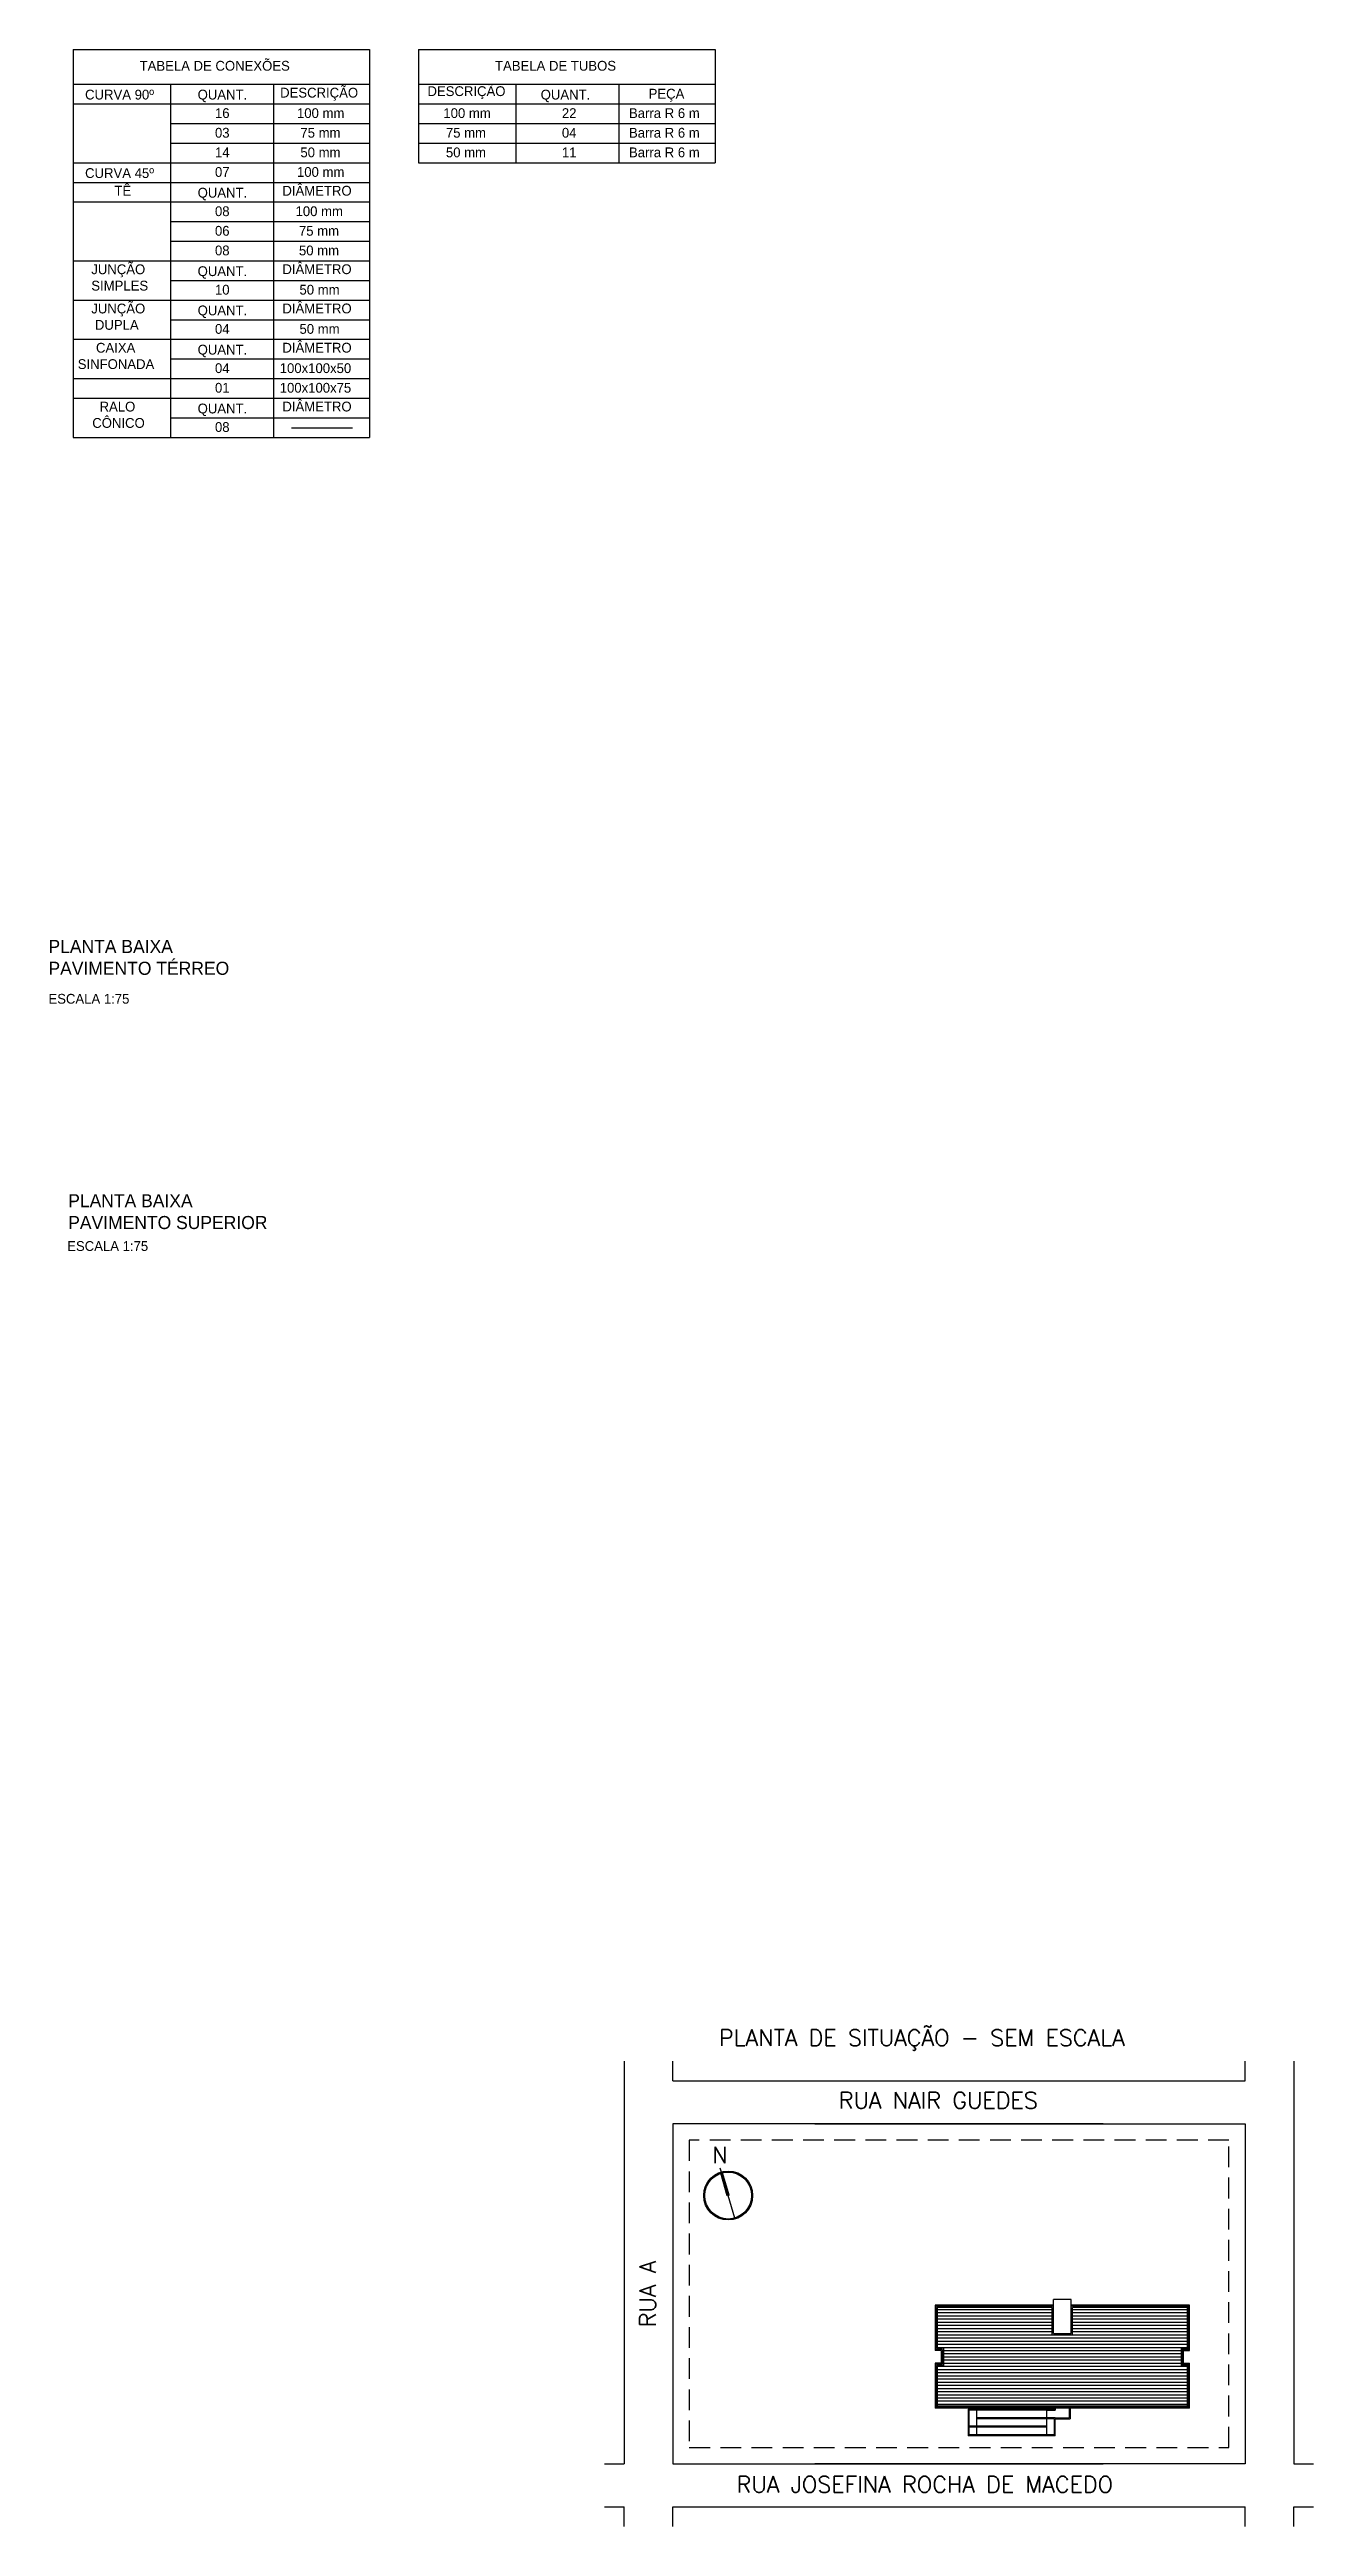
# Model space of a CAD drawing. Header units: millimetres. Extents: x 865.6 to 932.6, y 407.2 to 470.5.
# Drawn here: x 913.27 to 932.6, y 419.26 to 457.14 of the extents above; entities that cross this region are included whole.
import ezdxf

# ---------------------------------------------------------------- set-up
doc = ezdxf.new("R2010")
doc.units = ezdxf.units.MM
doc.linetypes.add('HIDDEN2', pattern=[4.7625, 3.175, -1.5875])
for name, color, linetype in [('can01', 1, 'Continuous'), ('can02', 2, 'Continuous'), ('can03', 3, 'Continuous'), ('G-TEX3', 3, 'Continuous'), ('pena 01', 1, 'Continuous'), ('pena01', 1, 'Continuous'), ('pena02', 2, 'Continuous'), ('TIGRECAD', 1, 'Continuous')]:
    doc.layers.add(name, color=color, linetype=linetype)
doc.styles.add('ROMANS', font='romans', dxfattribs={"height": 0.18})
doc.styles.get("Standard").update_dxf_attribs({"font": 'ERASLGHT.TTF'})

msp = doc.modelspace()

# ---------------------------------------------------------------- texts
at = {"layer": 'G-TEX3', "style": 'ROMANS'}
for s, p in [('PLANTA DE SITUAÇÃO - SEM ESCALA', (923.509, 426.607)), ('RUA NAIR GUEDES', (925.341, 425.65)), ('N', (923.406, 424.813)), ('RUA JOSEFINA ROCHA DE MACEDO', (923.78, 419.776))]:
    msp.add_text(s, height=0.25, dxfattribs=at).set_placement(p)
msp.add_text('RUA A', height=0.25, rotation=90, dxfattribs=at).set_placement((922.544, 422.305))
at = {"layer": 'pena02', "color": 0, "char_height": 0.2, "width": 11.6204, "attachment_point": 1}
for s, insert in [('{\\fEras Demi ITC|b0|i0|c0|p34;\\H0.75x;TABELA DE CONEXÕES}', (914.651, 456.963)), ('{\\fEras Demi ITC|b0|i0|c0|p34;\\H0.75x;TABELA DE TUBOS}', (920.085, 456.963)), ('{\\fEras Demi ITC|b0|i0|c0|p34;\\H0.75x;CURVA 90º}', (913.817, 456.522)), ('{\\fEras Demi ITC|b0|i0|c0|p34;\\H0.75x;QUANT.}', (915.538, 456.522)), ('{\\fEras Demi ITC|b0|i0|c0|p34;\\H0.75x;DESCRIÇÃO}', (916.799, 456.552)), ('{\\fEras Demi ITC|b0|i0|c0|p34;\\H0.75x;DESCRIÇÃO}', (919.052, 456.575)), ('{\\fEras Demi ITC|b0|i0|c0|p34;\\H0.75x;QUANT.}', (920.783, 456.522)), ('{\\fEras Demi ITC|b0|i0|c0|p34;\\H0.75x;PEÇA}', (922.433, 456.536)), ('{\\fEras Demi ITC|b0|i0|c0|p34;\\H0.75x;16}', (915.803, 456.239)), ('{\\fEras Demi ITC|b0|i0|c0|p34;\\H0.75x;100 mm}', (917.057, 456.239)), ('{\\fEras Demi ITC|b0|i0|c0|p34;\\H0.75x;100 mm}', (919.295, 456.239)), ('{\\fEras Demi ITC|b0|i0|c0|p34;\\H0.75x;22}', (921.107, 456.239)), ('{\\fEras Demi ITC|b0|i0|c0|p34;\\H0.75x;Barra R 6 m}', (922.133, 456.239)), ('{\\fEras Demi ITC|b0|i0|c0|p34;\\H0.75x;03}', (915.803, 455.939)), ('{\\fEras Demi ITC|b0|i0|c0|p34;\\H0.75x;75 mm}', (917.109, 455.939)), ('{\\fEras Demi ITC|b0|i0|c0|p34;\\H0.75x;75 mm}', (919.334, 455.939)), ('{\\fEras Demi ITC|b0|i0|c0|p34;\\H0.75x;04}', (921.107, 455.939)), ('{\\fEras Demi ITC|b0|i0|c0|p34;\\H0.75x;Barra R 6 m}', (922.133, 455.939)), ('{\\fEras Demi ITC|b0|i0|c0|p34;\\H0.75x;CURVA 45º}', (913.817, 455.322)), ('{\\fEras Demi ITC|b0|i0|c0|p34;\\H0.75x;07}', (915.803, 455.339)), ('{\\fEras Demi ITC|b0|i0|c0|p34;\\H0.75x;14}', (915.803, 455.639)), ('{\\fEras Demi ITC|b0|i0|c0|p34;\\H0.75x;100 mm}', (917.057, 455.339)), ('{\\fEras Demi ITC|b0|i0|c0|p34;\\H0.75x;50 mm}', (917.109, 455.639)), ('{\\fEras Demi ITC|b0|i0|c0|p34;\\H0.75x;50 mm}', (919.334, 455.639)), ('{\\fEras Demi ITC|b0|i0|c0|p34;\\H0.75x;11}', (921.107, 455.639)), ('{\\fEras Demi ITC|b0|i0|c0|p34;\\H0.75x;Barra R 6 m}', (922.133, 455.639)), ('{\\fEras Demi ITC|b0|i0|c0|p34;\\H0.75x;TÊ}', (914.266, 455.053)), ('{\\fEras Demi ITC|b0|i0|c0|p34;\\H0.75x;QUANT.}', (915.538, 455.022)), ('{\\fEras Demi ITC|b0|i0|c0|p34;\\H0.75x;DIÂMETRO}', (916.834, 455.052)), ('{\\fEras Demi ITC|b0|i0|c0|p34;\\H0.75x;08}', (915.803, 454.739)), ('{\\fEras Demi ITC|b0|i0|c0|p34;\\H0.75x;100 mm}', (917.035, 454.739)), ('{\\fEras Demi ITC|b0|i0|c0|p34;\\H0.75x;06}', (915.803, 454.439)), ('{\\fEras Demi ITC|b0|i0|c0|p34;\\H0.75x;75 mm}', (917.087, 454.439)), ('{\\fEras Demi ITC|b0|i0|c0|p34;\\H0.75x;JUNÇÃO \\PSIMPLES}', (913.912, 453.851)), ('{\\fEras Demi ITC|b0|i0|c0|p34;\\H0.75x;QUANT.}', (915.538, 453.822)), ('{\\fEras Demi ITC|b0|i0|c0|p34;\\H0.75x;08}', (915.803, 454.139)), ('{\\fEras Demi ITC|b0|i0|c0|p34;\\H0.75x;DIÂMETRO}', (916.834, 453.852)), ('{\\fEras Demi ITC|b0|i0|c0|p34;\\H0.75x;50 mm}', (917.087, 454.139)), ('{\\fEras Demi ITC|b0|i0|c0|p34;\\H0.75x;10}', (915.803, 453.539)), ('{\\fEras Demi ITC|b0|i0|c0|p34;\\H0.75x;50 mm}', (917.095, 453.539)), ('{\\fEras Demi ITC|b0|i0|c0|p34;\\H0.75x;JUNÇÃO\\P DUPLA}', (913.912, 453.251)), ('{\\fEras Demi ITC|b0|i0|c0|p34;\\H0.75x;QUANT.}', (915.538, 453.222)), ('{\\fEras Demi ITC|b0|i0|c0|p34;\\H0.75x;DIÂMETRO}', (916.834, 453.252)), ('{\\fEras Demi ITC|b0|i0|c0|p34;\\H0.75x;     CAIXA\\PSINFONADA}', (913.705, 452.651)), ('{\\fEras Demi ITC|b0|i0|c0|p34;\\H0.75x;04}', (915.803, 452.939)), ('{\\fEras Demi ITC|b0|i0|c0|p34;\\H0.75x;DIÂMETRO}', (916.834, 452.652)), ('{\\fEras Demi ITC|b0|i0|c0|p34;\\H0.75x;50 mm}', (917.095, 452.939)), ('{\\fEras Demi ITC|b0|i0|c0|p34;\\H0.75x;QUANT.}', (915.538, 452.622)), ('{\\fEras Demi ITC|b0|i0|c0|p34;\\H0.75x;04}', (915.803, 452.339)), ('{\\fEras Demi ITC|b0|i0|c0|p34;\\H0.75x;100x100x50}', (916.793, 452.339)), ('{\\fEras Demi ITC|b0|i0|c0|p34;\\H0.75x;01}', (915.803, 452.039)), ('{\\fEras Demi ITC|b0|i0|c0|p34;\\H0.75x;100x100x75}', (916.793, 452.039)), ('{\\fEras Demi ITC|b0|i0|c0|p34;\\H0.75x;  RALO\\PCÔNICO}', (913.927, 451.751)), ('{\\fEras Demi ITC|b0|i0|c0|p34;\\H0.75x;QUANT.}', (915.538, 451.722)), ('{\\fEras Demi ITC|b0|i0|c0|p34;\\H0.75x;DIÂMETRO}', (916.834, 451.752)), ('{\\fEras Demi ITC|b0|i0|c0|p34;\\H0.75x;08}', (915.803, 451.439)), ('{\\fEras Demi ITC|b0|i0|c0|p34;PLANTA BAIXA\\PPAVIMENTO TÉRREO}', (913.257, 443.52)), ('{\\fEras Demi ITC|b0|i0|c0|p34;\\H0.75x;ESCALA 1:75}', (913.257, 442.695)), ('{\\fEras Demi ITC|b0|i0|c0|p34;PLANTA BAIXA\\PPAVIMENTO SUPERIOR}', (913.559, 439.632)), ('{\\fEras Demi ITC|b0|i0|c0|p34;\\H0.75x;ESCALA 1:75}', (913.544, 438.914))]:
    msp.add_mtext(s, dxfattribs=dict(at, insert=insert))

# ---------------------------------------------------------------- hatches: boundary and pattern name
at = {"layer": 'can03', "ltscale": 0.2}
msp.add_hatch(color=256, dxfattribs=at).paths.add_polyline_path([(923.635, 424.314), (923.664, 424.323), (923.564, 424.667, 0.020913), (923.535, 424.659)])

# ---------------------------------------------------------------- linework, layer by layer
at = {"layer": 'can01'}
for p, q in [((922.059, 426.373), (922.059, 420.215)), ((922.804, 426.073), (922.804, 426.373)), ((931.554, 426.073), (931.554, 426.373)), ((932.298, 426.373), (932.298, 420.215)), ((921.759, 420.215), (922.059, 420.215)), ((932.298, 420.215), (932.598, 420.215)), ((921.759, 419.558), (922.059, 419.558)), ((922.059, 419.258), (922.059, 419.558)), ((922.804, 419.258), (922.804, 419.558)), ((931.554, 419.258), (931.554, 419.558)), ((932.298, 419.258), (932.298, 419.558)), ((932.298, 419.558), (932.598, 419.558))]:
    msp.add_line(p, q, dxfattribs=at)
for points in [[(922.804, 426.073), (931.554, 426.073)], [(929.383, 425.415), (922.804, 425.415), (922.804, 420.215)], [(924.974, 425.415), (931.554, 425.415), (931.554, 420.215)], [(922.804, 420.215), (929.383, 420.215)], [(931.554, 420.215), (924.974, 420.215)], [(922.804, 419.558), (931.554, 419.558)]]:
    msp.add_lwpolyline(points, dxfattribs=at)
at = {"layer": 'can02'}
for p, q in [((923.545, 424.678), (923.529, 424.735)), ((923.749, 423.974), (923.649, 424.319))]:
    msp.add_line(p, q, dxfattribs=at)
for radius in [0.374, 0.359]:
    msp.add_circle((923.649, 424.319), radius, dxfattribs=at)
at = {"layer": 'can03'}
for p, q in [((923.635, 424.314), (923.535, 424.659)), ((923.664, 424.323), (923.564, 424.667))]:
    msp.add_line(p, q, dxfattribs=at)
at = {"layer": 'can03', "ltscale": 0.2}
msp.add_line((923.664, 424.323), (923.635, 424.314), dxfattribs=at)
at = {"layer": 'pena 01', "linetype": 'HIDDEN2', "ltscale": 0.1}
msp.add_lwpolyline([(923.054, 420.465), (931.304, 420.465), (931.304, 425.165), (923.054, 425.165), (923.054, 420.465)], dxfattribs=at)
at = {"layer": 'pena01'}
for p, q in [((926.845, 422.606), (926.845, 421.983)), ((928.603, 422.606), (926.845, 422.606)), ((926.845, 422.577), (928.603, 422.577)), ((926.845, 422.529), (928.603, 422.529)), ((926.845, 422.48), (928.603, 422.48)), ((926.845, 422.432), (928.603, 422.432)), ((926.845, 422.384), (928.603, 422.384)), ((928.603, 422.191), (928.603, 422.606)), ((928.912, 422.191), (928.912, 422.606)), ((930.67, 422.606), (928.912, 422.606)), ((928.912, 422.577), (930.67, 422.577)), ((928.912, 422.529), (930.67, 422.529)), ((928.912, 422.48), (930.67, 422.48)), ((928.912, 422.432), (930.67, 422.432)), ((928.912, 422.384), (930.67, 422.384)), ((930.67, 421.983), (930.67, 422.606)), ((926.845, 422.335), (928.603, 422.335)), ((926.845, 422.287), (928.603, 422.287)), ((926.845, 422.239), (928.603, 422.239)), ((926.845, 422.191), (928.603, 422.191)), ((926.845, 422.142), (930.67, 422.142)), ((926.845, 422.094), (930.67, 422.094)), ((926.845, 422.046), (930.67, 422.046)), ((926.845, 421.997), (930.67, 421.997)), ((926.942, 421.983), (926.845, 421.983)), ((926.942, 421.983), (926.942, 421.722)), ((928.603, 422.191), (928.912, 422.191)), ((928.912, 422.335), (930.67, 422.335)), ((928.912, 422.287), (930.67, 422.287)), ((928.912, 422.239), (930.67, 422.239)), ((928.912, 422.191), (930.67, 422.191)), ((930.573, 421.983), (930.67, 421.983)), ((930.573, 421.983), (930.573, 421.722)), ((926.845, 421.722), (926.845, 421.099)), ((926.942, 421.722), (926.845, 421.722)), ((926.845, 421.708), (930.67, 421.708)), ((926.845, 421.659), (930.67, 421.659)), ((926.845, 421.611), (930.67, 421.611)), ((926.942, 421.949), (930.573, 421.949)), ((926.942, 421.901), (930.573, 421.901)), ((926.942, 421.853), (930.573, 421.853)), ((926.942, 421.804), (930.573, 421.804)), ((926.942, 421.756), (930.573, 421.756)), ((930.573, 421.722), (930.67, 421.722)), ((930.67, 421.099), (930.67, 421.722)), ((926.845, 421.563), (930.67, 421.563)), ((926.845, 421.515), (930.67, 421.515)), ((926.845, 421.466), (930.67, 421.466)), ((926.845, 421.418), (930.67, 421.418)), ((926.845, 421.37), (930.67, 421.37)), ((926.845, 421.321), (930.67, 421.321)), ((926.845, 421.273), (930.67, 421.273)), ((926.845, 421.225), (930.67, 421.225)), ((926.845, 421.177), (930.67, 421.177)), ((926.845, 421.128), (930.67, 421.128)), ((930.67, 421.099), (926.845, 421.099)), ((927.319, 421.051), (928.521, 421.051)), ((927.319, 421.051), (927.319, 420.645)), ((927.333, 420.79), (927.333, 421.037)), ((928.521, 421.037), (927.333, 421.037)), ((927.449, 420.921), (927.449, 421.037)), ((927.449, 420.906), (927.449, 420.921)), ((928.651, 420.921), (927.449, 420.921)), ((927.449, 420.79), (927.449, 420.906)), ((928.637, 420.906), (927.449, 420.906)), ((928.521, 421.051), (928.637, 421.051)), ((928.521, 421.037), (928.651, 421.037)), ((928.521, 420.921), (928.521, 421.037)), ((928.521, 420.79), (928.521, 420.906)), ((928.637, 421.065), (928.637, 421.051)), ((928.637, 420.66), (928.637, 420.906)), ((928.651, 421.065), (928.651, 421.037)), ((928.651, 420.921), (928.864, 420.921)), ((928.651, 420.645), (928.651, 420.906)), ((928.651, 420.906), (928.878, 420.906)), ((928.864, 421.065), (928.864, 420.921)), ((928.878, 421.065), (928.878, 420.906)), ((928.651, 420.645), (927.319, 420.645)), ((928.521, 420.79), (927.333, 420.79)), ((927.333, 420.66), (927.333, 420.776)), ((928.521, 420.776), (927.333, 420.776)), ((928.637, 420.66), (927.333, 420.66)), ((927.449, 420.66), (927.449, 420.776)), ((928.521, 420.776), (928.521, 420.79)), ((928.521, 420.66), (928.521, 420.776))]:
    msp.add_line(p, q, dxfattribs=at)
at = {"layer": 'pena02'}
for p, q in [((928.622, 422.21), (928.622, 422.731)), ((928.893, 422.731), (928.622, 422.731)), ((928.893, 422.21), (928.893, 422.731)), ((928.622, 422.64), (926.812, 422.64)), ((926.812, 422.64), (926.812, 421.949)), ((926.826, 422.625), (926.826, 421.964)), ((928.622, 422.625), (926.826, 422.625)), ((930.704, 422.64), (928.893, 422.64)), ((930.689, 422.625), (928.893, 422.625)), ((930.689, 421.964), (930.689, 422.625)), ((930.704, 421.949), (930.704, 422.64)), ((928.622, 422.21), (928.893, 422.21)), ((926.908, 421.949), (926.812, 421.949)), ((926.812, 421.756), (926.812, 421.065)), ((926.908, 421.756), (926.812, 421.756)), ((926.923, 421.964), (926.826, 421.964)), ((926.826, 421.742), (926.826, 421.08)), ((926.923, 421.742), (926.826, 421.742)), ((926.908, 421.949), (926.908, 421.756)), ((926.908, 421.949), (926.908, 421.756)), ((926.923, 421.964), (926.923, 421.742)), ((930.592, 421.964), (930.592, 421.742)), ((930.592, 421.964), (930.689, 421.964)), ((930.592, 421.742), (930.689, 421.742)), ((930.607, 421.949), (930.704, 421.949)), ((930.607, 421.949), (930.607, 421.756)), ((930.607, 421.949), (930.607, 421.756)), ((930.607, 421.756), (930.704, 421.756)), ((930.689, 421.08), (930.689, 421.742)), ((930.704, 421.065), (930.704, 421.756)), ((930.704, 421.065), (926.812, 421.065)), ((930.689, 421.08), (926.826, 421.08))]:
    msp.add_line(p, q, dxfattribs=at)
at = {"layer": 'TIGRECAD', "color": 0}
for p, q in [((913.634, 457.136), (918.165, 457.136)), ((913.634, 457.136), (913.634, 451.205)), ((918.165, 457.136), (918.165, 451.205)), ((918.916, 457.136), (923.448, 457.136)), ((918.916, 457.136), (918.916, 455.405)), ((923.448, 457.136), (923.448, 455.405)), ((913.634, 456.605), (918.165, 456.605)), ((915.123, 456.605), (915.123, 451.205)), ((916.697, 456.605), (916.697, 451.205)), ((918.916, 456.605), (923.448, 456.605)), ((920.405, 456.605), (920.405, 455.405)), ((921.979, 456.605), (921.979, 455.405)), ((913.634, 456.305), (918.165, 456.305)), ((918.916, 456.305), (923.448, 456.305)), ((915.123, 456.005), (918.165, 456.005)), ((915.123, 455.705), (918.165, 455.705)), ((918.916, 456.005), (923.448, 456.005)), ((918.916, 455.705), (923.448, 455.705)), ((913.634, 455.405), (918.165, 455.405)), ((918.916, 455.405), (923.448, 455.405)), ((913.634, 455.105), (918.165, 455.105)), ((913.634, 455.105), (918.165, 455.105)), ((913.634, 454.805), (918.165, 454.805)), ((913.634, 454.805), (918.165, 454.805)), ((915.123, 454.505), (918.165, 454.505)), ((915.123, 454.205), (918.165, 454.205)), ((913.634, 453.905), (918.165, 453.905)), ((915.123, 453.605), (918.165, 453.605)), ((913.634, 453.305), (918.165, 453.305)), ((913.634, 452.705), (918.165, 452.705)), ((915.123, 453.005), (918.165, 453.005)), ((915.123, 452.405), (918.165, 452.405)), ((913.634, 452.105), (918.165, 452.105)), ((913.634, 451.805), (918.165, 451.805)), ((913.634, 451.805), (918.165, 451.805)), ((913.634, 451.205), (918.165, 451.205)), ((915.123, 451.505), (918.165, 451.505)), ((916.971, 451.353), (917.906, 451.353))]:
    msp.add_line(p, q, dxfattribs=at)

msp.set_redraw_order([(e.dxf.handle, doc.entitydb.next_handle()) for e in msp.query("TEXT MTEXT ATTDEF DIMENSION ARC_DIMENSION")])  # texts and dimensions are drawn at this point

doc.saveas('drawing.dxf')
